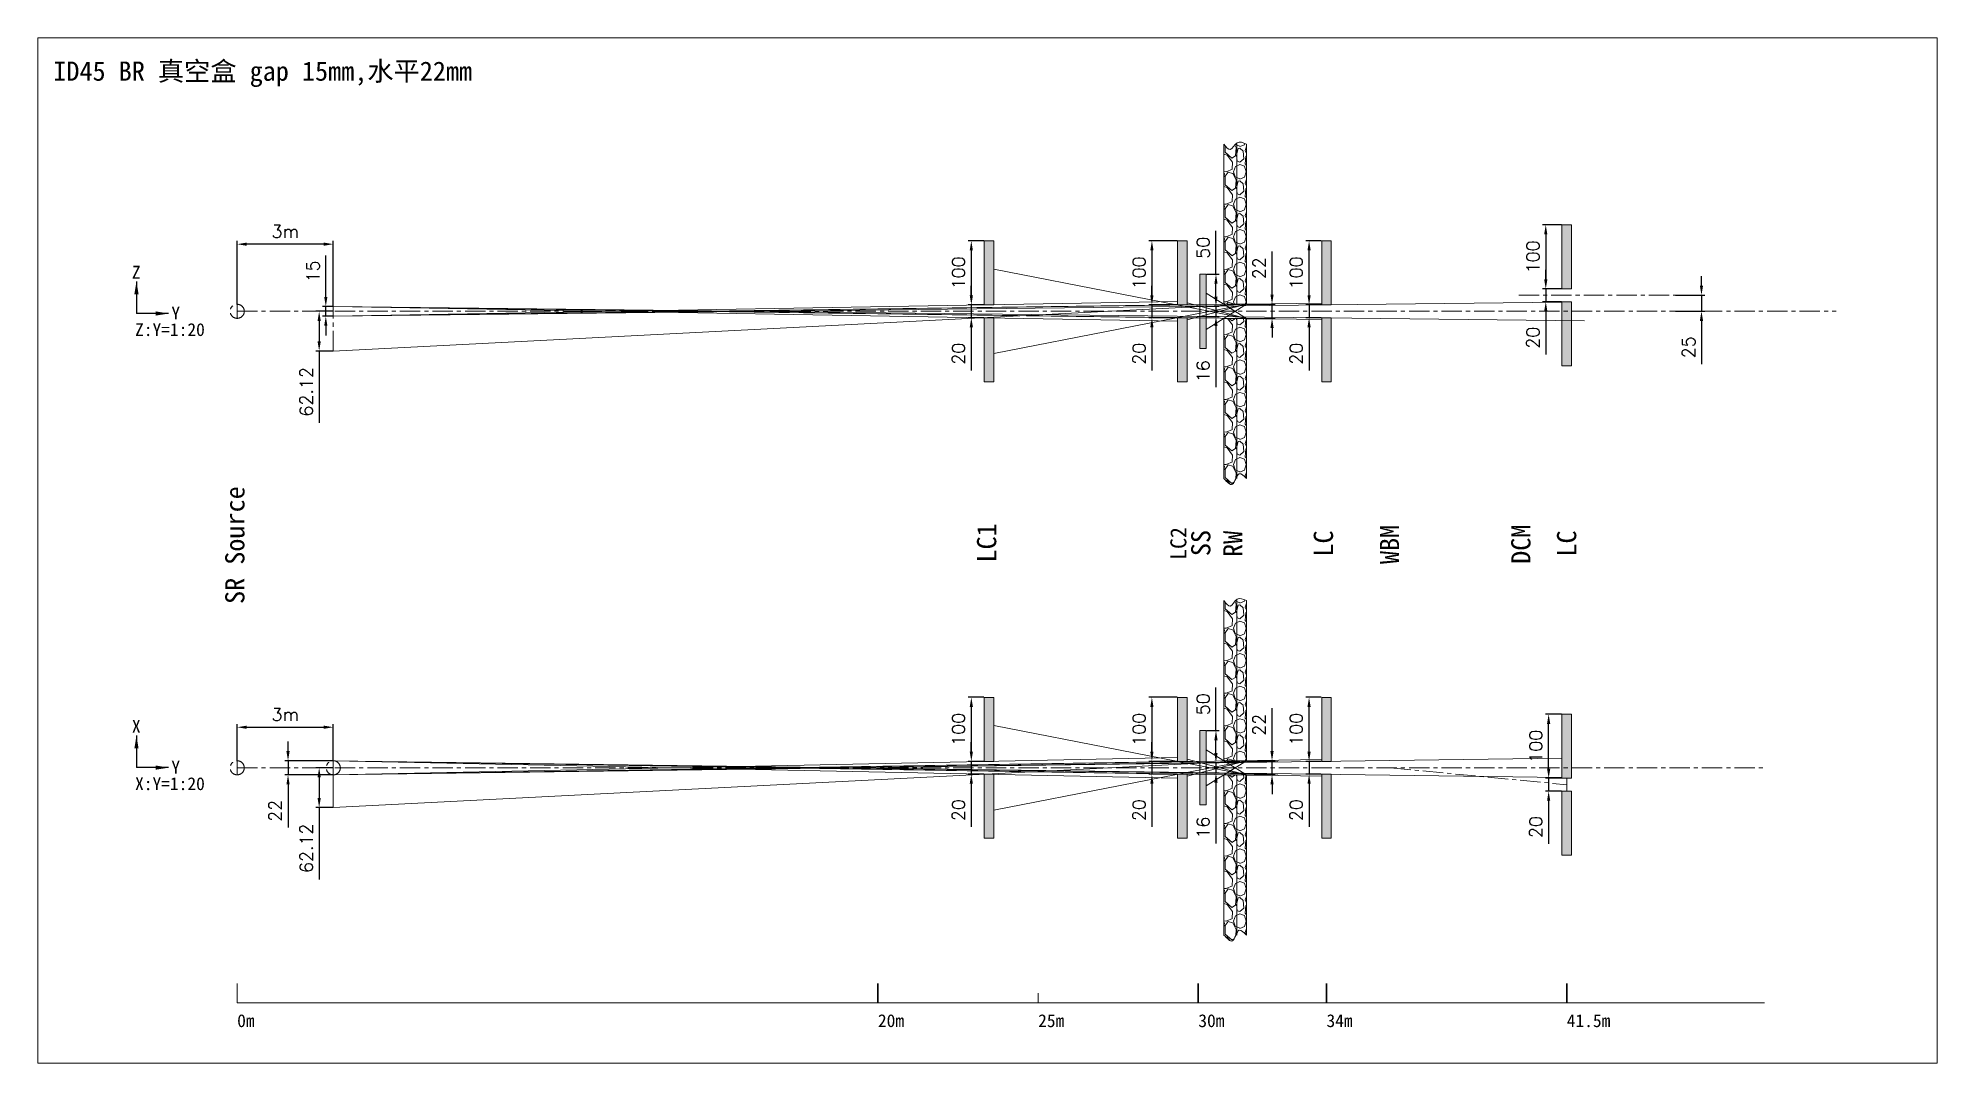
# Model space of a CAD drawing. Header units: inches. Extents: x 0 to 2964, y 1 to 1601.
import ezdxf

# ---------------------------------------------------------------- set-up
doc = ezdxf.new("R2010")
doc.units = ezdxf.units.IN
doc.header["$MEASUREMENT"] = 0
doc.linetypes.add('CENTER', pattern=[50.8, 31.75, -6.35, 6.35, -6.35])
for name, color, linetype, lineweight in [('001中心线', 1, 'CENTER', 20), ('1中心线', 7, 'CENTER', 20), ('2尺寸线', 7, 'Continuous', 20), ('6细实线', 7, 'Continuous', 20)]:
    doc.layers.add(name, color=color, linetype=linetype, lineweight=lineweight)
doc.styles.add('ROMANC', font='romanc.shx')
doc.styles.get("Standard").update_dxf_attribs({"font": ''})
doc.styles.get('Standard').set_extended_font_data('SimSun')
doc.dimstyles.new('ISO-25', dxfattribs={"dimtxt": 2.5, "dimasz": 2, "dimexe": 1.25, "dimexo": 0.625, "dimtad": 1, "dimtoh": 1, "dimdsep": 46, "dimtxsty": 'ROMANC', "dimcen": 2.5, "dimclrt": 7, "dimadec": 0, "dimazin": 0, "dimtfac": 1, "dimtmove": 0, "dimatfit": 3, "dimfxl": 1, "dimarcsym": 0})
doc.dimstyles.new('大字标注', dxfattribs={"dimtxt": 20, "dimasz": 15, "dimexe": 5, "dimexo": 0.625, "dimgap": 10, "dimtad": 1, "dimdsep": 46, "dimtxsty": 'ROMANC', "dimcen": 2.5, "dimclrt": 7, "dimadec": 0, "dimazin": 0, "dimtfac": 1, "dimtmove": 0, "dimatfit": 3, "dimfxl": 1, "dimarcsym": 0})

msp = doc.modelspace()

# ---------------------------------------------------------------- texts
at = {"layer": '1中心线', "insert": (292.731, 683.05), "char_height": 30, "attachment_point": 1, "rotation": 90}
msp.add_mtext_dynamic_manual_height_columns('\\pi34.224;SR Source', width=256.11562, gutter_width=12.5, heights=[0], dxfattribs=at)
at = {"layer": '2尺寸线', "char_height": 20, "attachment_point": 1}
for s, width, insert in [('Z', 51.22282, (147.066, 1245.148)), ('Y', 51.22282, (208.603, 1181.412)), ('Z:Y=1:20', 51.22282, (152.013, 1155.564)), ('X', 51.22282, (147.066, 536.238)), ('X:Y=1:20', 51.22282, (152.013, 446.654)), ('Y', 51.22282, (208.603, 472.502)), ('0m', 105.24161, (311.358, 76.706)), ('{\\fFangSong_GB2312|b1|i0|c134|p49;20m}', 105.24161, (1311.358, 76.706)), ('{\\fFangSong_GB2312|b1|i0|c134|p49;25m}', 105.24161, (1561.358, 76.706)), ('{\\fFangSong_GB2312|b1|i0|c134|p49;30m}', 105.24161, (1811.358, 76.706)), ('{\\fFangSong_GB2312|b1|i0|c134|p49;34m}', 105.24161, (2011.358, 76.706)), ('{\\fFangSong_GB2312|b1|i0|c134|p49;41.5m}', 105.24161, (2386.358, 76.706))]:
    msp.add_mtext_dynamic_manual_height_columns(s, width=width, gutter_width=12.5, heights=[0], dxfattribs=dict(at, insert=insert))
at = {"layer": '6细实线', "insert": (24.396, 1564.056), "char_height": 30, "attachment_point": 1}
msp.add_mtext_dynamic_manual_height_columns('ID45 BR {\\fSimSun|b0|i0|c134|p2;真空盒 gap 15mm,水平22mm}', width=812.56148, gutter_width=12.5, heights=[0], dxfattribs=at)
at = {"layer": '6细实线', "attachment_point": 1, "rotation": 90}
for s, insert, char_height in [('\\pi98.891;LC1', (1465.986, 683.05), 30), ('\\pi103.06;LC2', (1767.731, 683.05), 25), ('\\pi108.89;SS', (1800.231, 683.05), 30), ('\\pi107.56;RW', (1850.231, 683.05), 30), ('\\pi108.14;LC', (1991.522, 683.05), 30), ('\\pi96.474;WBM', (2094.729, 683.05), 30), ('\\pi96.808;DCM', (2299.766, 683.05), 30), ('\\pi108.14;LC', (2371.145, 683.05), 30)]:
    msp.add_mtext_dynamic_manual_height_columns(s, width=256.11562, gutter_width=12.5, heights=[0], dxfattribs=dict(at, insert=insert, char_height=char_height))

# ---------------------------------------------------------------- blocks, each defined once
blk = doc.blocks.new('*D50')
at = {"layer": '2尺寸线', "color": 0, "lineweight": -2, "transparency": 16777216}
for p, q in [((311.4, 473.1), (311.4, 529.8)), ((326.4, 524.8), (446.4, 524.8)), ((461.4, 473.1), (461.4, 529.8))]:
    blk.add_line(p, q, dxfattribs=at)
at = {"layer": '2尺寸线', "color": 0, "transparency": 16777216}
for points in [[(326.4, 527.3), (326.4, 522.3), (311.4, 524.8)], [(446.4, 527.3), (446.4, 522.3), (461.4, 524.8)]]:
    blk.add_solid(points, dxfattribs=at)
at = {"layer": 'Defpoints', "color": 0, "transparency": 16777216}
for p in [(461.4, 524.8), (311.4, 472.5), (461.4, 472.5)]:
    blk.add_point(p, dxfattribs=at)
at = {"layer": '2尺寸线', "color": 7, "transparency": 16777216, "insert": (386.4, 544.8), "char_height": 20, "attachment_point": 5, "style": 'ROMANC'}
blk.add_mtext('3m', dxfattribs=at)
blk = doc.blocks.new('*D51')
at = {"layer": '6细实线', "color": 0, "lineweight": -2, "transparency": 16777216}
for p, q in [((1476.5, 571.5), (1452.1, 571.5)), ((1457.1, 556.5), (1457.1, 486.5)), ((1476.5, 471.5), (1452.1, 471.5))]:
    blk.add_line(p, q, dxfattribs=at)
at = {"layer": '6细实线', "color": 0, "transparency": 16777216}
for points in [[(1454.6, 556.5), (1459.6, 556.5), (1457.1, 571.5)], [(1454.6, 486.5), (1459.6, 486.5), (1457.1, 471.5)]]:
    blk.add_solid(points, dxfattribs=at)
at = {"layer": 'Defpoints', "color": 0, "transparency": 16777216}
for p in [(1477.1, 571.5), (1457.1, 471.5), (1477.1, 471.5)]:
    blk.add_point(p, dxfattribs=at)
at = {"layer": '6细实线', "color": 7, "transparency": 16777216, "insert": (1437.1, 521.5), "char_height": 20, "attachment_point": 5, "rotation": 90, "style": 'ROMANC'}
blk.add_mtext('100', dxfattribs=at)
blk = doc.blocks.new('*D52')
at = {"layer": '6细实线', "color": 0, "lineweight": -2, "transparency": 16777216}
for p, q in [((1457.1, 486.5), (1457.1, 501.5)), ((1476.5, 471.5), (1452.1, 471.5)), ((1476.5, 451.5), (1452.1, 451.5)), ((1457.1, 471.5), (1457.1, 451.5)), ((1457.1, 436.5), (1457.1, 369.1))]:
    blk.add_line(p, q, dxfattribs=at)
at = {"layer": '6细实线', "color": 0, "transparency": 16777216}
for points in [[(1454.6, 486.5), (1459.6, 486.5), (1457.1, 471.5)], [(1454.6, 436.5), (1459.6, 436.5), (1457.1, 451.5)]]:
    blk.add_solid(points, dxfattribs=at)
at = {"layer": 'Defpoints', "color": 0, "transparency": 16777216}
for p in [(1457.1, 451.5), (1477.1, 471.5), (1477.1, 451.5)]:
    blk.add_point(p, dxfattribs=at)
at = {"layer": '6细实线', "color": 7, "transparency": 16777216, "insert": (1437.1, 395.3), "char_height": 20, "attachment_point": 5, "rotation": 90, "style": 'ROMANC'}
blk.add_mtext('20', dxfattribs=at)
blk = doc.blocks.new('*D53')
at = {"layer": '6细实线', "color": 0, "lineweight": -2, "transparency": 16777216}
for p, q in [((1778.2, 571.5), (1733.9, 571.5)), ((1738.9, 556.5), (1738.9, 486.5)), ((1778.2, 471.5), (1733.9, 471.5))]:
    blk.add_line(p, q, dxfattribs=at)
at = {"layer": '6细实线', "color": 0, "transparency": 16777216}
for points in [[(1736.4, 556.5), (1741.4, 556.5), (1738.9, 571.5)], [(1736.4, 486.5), (1741.4, 486.5), (1738.9, 471.5)]]:
    blk.add_solid(points, dxfattribs=at)
at = {"layer": 'Defpoints', "color": 0, "transparency": 16777216}
for p in [(1778.9, 571.5), (1738.9, 471.5), (1778.9, 471.5)]:
    blk.add_point(p, dxfattribs=at)
at = {"layer": '6细实线', "color": 7, "transparency": 16777216, "insert": (1718.9, 521.5), "char_height": 20, "attachment_point": 5, "rotation": 90, "style": 'ROMANC'}
blk.add_mtext('100', dxfattribs=at)
blk = doc.blocks.new('*D54')
at = {"layer": '6细实线', "color": 0, "lineweight": -2, "transparency": 16777216}
for p, q in [((1738.9, 486.5), (1738.9, 501.5)), ((1778.2, 471.5), (1733.9, 471.5)), ((1778.2, 451.5), (1733.9, 451.5)), ((1738.9, 471.5), (1738.9, 451.5)), ((1738.9, 436.5), (1738.9, 369.1))]:
    blk.add_line(p, q, dxfattribs=at)
at = {"layer": '6细实线', "color": 0, "transparency": 16777216}
for points in [[(1736.4, 486.5), (1741.4, 486.5), (1738.9, 471.5)], [(1736.4, 436.5), (1741.4, 436.5), (1738.9, 451.5)]]:
    blk.add_solid(points, dxfattribs=at)
at = {"layer": 'Defpoints', "color": 0, "transparency": 16777216}
for p in [(1738.9, 451.5), (1778.9, 471.5), (1778.9, 451.5)]:
    blk.add_point(p, dxfattribs=at)
at = {"layer": '6细实线', "color": 7, "transparency": 16777216, "insert": (1718.9, 395.3), "char_height": 20, "attachment_point": 5, "rotation": 90, "style": 'ROMANC'}
blk.add_mtext('20', dxfattribs=at)
blk = doc.blocks.new('*D55')
at = {"layer": '6细实线', "color": 0, "lineweight": -2, "transparency": 16777216}
for p, q in [((1838.9, 519.5), (1838.9, 586.8)), ((1824.5, 519.5), (1843.9, 519.5)), ((1838.9, 484.5), (1838.9, 504.5)), ((1824.5, 469.5), (1843.9, 469.5))]:
    blk.add_line(p, q, dxfattribs=at)
at = {"layer": '6细实线', "color": 0, "transparency": 16777216}
for points in [[(1836.4, 504.5), (1841.4, 504.5), (1838.9, 519.5)], [(1836.4, 484.5), (1841.4, 484.5), (1838.9, 469.5)]]:
    blk.add_solid(points, dxfattribs=at)
at = {"layer": 'Defpoints', "color": 0, "transparency": 16777216}
for p in [(1823.9, 519.5), (1838.9, 519.5), (1823.9, 469.5)]:
    blk.add_point(p, dxfattribs=at)
at = {"layer": '6细实线', "color": 7, "transparency": 16777216, "insert": (1818.9, 560.6), "char_height": 20, "attachment_point": 5, "rotation": 90, "style": 'ROMANC'}
blk.add_mtext('50', dxfattribs=at)
blk = doc.blocks.new('*D56')
at = {"layer": '6细实线', "color": 0, "lineweight": -2, "transparency": 16777216}
for p, q in [((1838.9, 484.5), (1838.9, 499.5)), ((1824.5, 469.5), (1843.9, 469.5)), ((1824.5, 453.5), (1843.9, 453.5)), ((1838.9, 469.5), (1838.9, 453.5)), ((1838.9, 438.5), (1838.9, 343.2))]:
    blk.add_line(p, q, dxfattribs=at)
at = {"layer": '6细实线', "color": 0, "transparency": 16777216}
for points in [[(1836.4, 484.5), (1841.4, 484.5), (1838.9, 469.5)], [(1836.4, 438.5), (1841.4, 438.5), (1838.9, 453.5)]]:
    blk.add_solid(points, dxfattribs=at)
at = {"layer": 'Defpoints', "color": 0, "transparency": 16777216}
for p in [(1823.9, 469.5), (1823.9, 453.5), (1838.9, 453.5)]:
    blk.add_point(p, dxfattribs=at)
at = {"layer": '6细实线', "color": 7, "transparency": 16777216, "insert": (1818.9, 368), "char_height": 20, "attachment_point": 5, "rotation": 90, "style": 'ROMANC'}
blk.add_mtext('16', dxfattribs=at)
blk = doc.blocks.new('*D57')
at = {"layer": '6细实线', "color": 0, "lineweight": -2, "transparency": 16777216}
for p, q in [((1926.4, 487.5), (1926.4, 554.8)), ((1887, 472.5), (1931.4, 472.5)), ((1887, 450.5), (1931.4, 450.5)), ((1926.4, 450.5), (1926.4, 472.5)), ((1926.4, 435.5), (1926.4, 420.5))]:
    blk.add_line(p, q, dxfattribs=at)
at = {"layer": '6细实线', "color": 0, "transparency": 16777216}
for points in [[(1923.9, 487.5), (1928.9, 487.5), (1926.4, 472.5)], [(1923.9, 435.5), (1928.9, 435.5), (1926.4, 450.5)]]:
    blk.add_solid(points, dxfattribs=at)
at = {"layer": 'Defpoints', "color": 0, "transparency": 16777216}
for p in [(1886.4, 472.5), (1886.4, 450.5), (1926.4, 472.5)]:
    blk.add_point(p, dxfattribs=at)
at = {"layer": '6细实线', "color": 7, "transparency": 16777216, "insert": (1906.4, 528.6), "char_height": 20, "attachment_point": 5, "rotation": 90, "style": 'ROMANC'}
blk.add_mtext('22', dxfattribs=at)
blk = doc.blocks.new('*D58')
at = {"layer": '2尺寸线', "color": 0, "lineweight": -2, "transparency": 16777216}
for p, q in [((390.7, 487.5), (390.7, 502.5)), ((460.7, 472.5), (385.7, 472.5)), ((460.7, 450.5), (385.7, 450.5)), ((390.7, 472.5), (390.7, 450.5)), ((390.7, 435.5), (390.7, 368.1))]:
    blk.add_line(p, q, dxfattribs=at)
at = {"layer": '2尺寸线', "color": 0, "transparency": 16777216}
for points in [[(388.2, 487.5), (393.2, 487.5), (390.7, 472.5)], [(388.2, 435.5), (393.2, 435.5), (390.7, 450.5)]]:
    blk.add_solid(points, dxfattribs=at)
at = {"layer": 'Defpoints', "color": 0, "transparency": 16777216}
for p in [(390.7, 450.5), (461.4, 472.5), (461.4, 450.5)]:
    blk.add_point(p, dxfattribs=at)
at = {"layer": '2尺寸线', "color": 7, "transparency": 16777216, "insert": (370.7, 394.3), "char_height": 20, "attachment_point": 5, "rotation": 90, "style": 'ROMANC'}
blk.add_mtext('22', dxfattribs=at)
blk = doc.blocks.new('*D59')
at = {"layer": '2尺寸线', "color": 0, "lineweight": -2, "transparency": 16777216}
for p, q in [((460.7, 461.5), (434.3, 461.5)), ((439.3, 446.5), (439.3, 414.3)), ((460.7, 399.3), (434.3, 399.3)), ((439.3, 399.3), (439.3, 287.2))]:
    blk.add_line(p, q, dxfattribs=at)
at = {"layer": '2尺寸线', "color": 0, "transparency": 16777216}
for points in [[(436.8, 446.5), (441.8, 446.5), (439.3, 461.5)], [(436.8, 414.3), (441.8, 414.3), (439.3, 399.3)]]:
    blk.add_solid(points, dxfattribs=at)
at = {"layer": 'Defpoints', "color": 0, "transparency": 16777216}
for p in [(461.4, 461.5), (439.3, 399.3), (461.4, 399.3)]:
    blk.add_point(p, dxfattribs=at)
at = {"layer": '2尺寸线', "color": 7, "transparency": 16777216, "insert": (419.3, 335.8), "char_height": 20, "attachment_point": 5, "rotation": 90, "style": 'ROMANC'}
blk.add_mtext('62.12', dxfattribs=at)
blk = doc.blocks.new('*D31')
at = {"layer": '6细实线', "color": 0, "lineweight": -2, "transparency": 16777216}
for p, q in [((1476.5, 1284.1), (1452.1, 1284.1)), ((1457.1, 1269.1), (1457.1, 1199.1)), ((1476.5, 1184.1), (1452.1, 1184.1))]:
    blk.add_line(p, q, dxfattribs=at)
at = {"layer": '6细实线', "color": 0, "transparency": 16777216}
for points in [[(1454.6, 1269.1), (1459.6, 1269.1), (1457.1, 1284.1)], [(1454.6, 1199.1), (1459.6, 1199.1), (1457.1, 1184.1)]]:
    blk.add_solid(points, dxfattribs=at)
at = {"layer": 'Defpoints', "color": 0, "transparency": 16777216}
for p in [(1477.1, 1284.1), (1457.1, 1184.1), (1477.1, 1184.1)]:
    blk.add_point(p, dxfattribs=at)
at = {"layer": '6细实线', "color": 7, "transparency": 16777216, "insert": (1437.1, 1234.1), "char_height": 20, "attachment_point": 5, "rotation": 90, "style": 'ROMANC'}
blk.add_mtext('100', dxfattribs=at)
blk = doc.blocks.new('*D32')
at = {"layer": '6细实线', "color": 0, "lineweight": -2, "transparency": 16777216}
for p, q in [((1457.1, 1199.1), (1457.1, 1214.1)), ((1476.5, 1184.1), (1452.1, 1184.1)), ((1476.5, 1164.1), (1452.1, 1164.1)), ((1457.1, 1184.1), (1457.1, 1164.1)), ((1457.1, 1149.1), (1457.1, 1081.7))]:
    blk.add_line(p, q, dxfattribs=at)
at = {"layer": '6细实线', "color": 0, "transparency": 16777216}
for points in [[(1454.6, 1199.1), (1459.6, 1199.1), (1457.1, 1184.1)], [(1454.6, 1149.1), (1459.6, 1149.1), (1457.1, 1164.1)]]:
    blk.add_solid(points, dxfattribs=at)
at = {"layer": 'Defpoints', "color": 0, "transparency": 16777216}
for p in [(1457.1, 1164.1), (1477.1, 1184.1), (1477.1, 1164.1)]:
    blk.add_point(p, dxfattribs=at)
at = {"layer": '6细实线', "color": 7, "transparency": 16777216, "insert": (1437.1, 1107.9), "char_height": 20, "attachment_point": 5, "rotation": 90, "style": 'ROMANC'}
blk.add_mtext('20', dxfattribs=at)
blk = doc.blocks.new('*D33')
at = {"layer": '6细实线', "color": 0, "lineweight": -2, "transparency": 16777216}
for p, q in [((1778.2, 1284.1), (1733.9, 1284.1)), ((1738.9, 1269.1), (1738.9, 1199.1)), ((1778.2, 1184.1), (1733.9, 1184.1))]:
    blk.add_line(p, q, dxfattribs=at)
at = {"layer": '6细实线', "color": 0, "transparency": 16777216}
for points in [[(1736.4, 1269.1), (1741.4, 1269.1), (1738.9, 1284.1)], [(1736.4, 1199.1), (1741.4, 1199.1), (1738.9, 1184.1)]]:
    blk.add_solid(points, dxfattribs=at)
at = {"layer": 'Defpoints', "color": 0, "transparency": 16777216}
for p in [(1778.9, 1284.1), (1738.9, 1184.1), (1778.9, 1184.1)]:
    blk.add_point(p, dxfattribs=at)
at = {"layer": '6细实线', "color": 7, "transparency": 16777216, "insert": (1718.9, 1234.1), "char_height": 20, "attachment_point": 5, "rotation": 90, "style": 'ROMANC'}
blk.add_mtext('100', dxfattribs=at)
blk = doc.blocks.new('*D34')
at = {"layer": '6细实线', "color": 0, "lineweight": -2, "transparency": 16777216}
for p, q in [((1738.9, 1199.1), (1738.9, 1214.1)), ((1778.2, 1184.1), (1733.9, 1184.1)), ((1778.2, 1164.1), (1733.9, 1164.1)), ((1738.9, 1184.1), (1738.9, 1164.1)), ((1738.9, 1149.1), (1738.9, 1081.7))]:
    blk.add_line(p, q, dxfattribs=at)
at = {"layer": '6细实线', "color": 0, "transparency": 16777216}
for points in [[(1736.4, 1199.1), (1741.4, 1199.1), (1738.9, 1184.1)], [(1736.4, 1149.1), (1741.4, 1149.1), (1738.9, 1164.1)]]:
    blk.add_solid(points, dxfattribs=at)
at = {"layer": 'Defpoints', "color": 0, "transparency": 16777216}
for p in [(1738.9, 1164.1), (1778.9, 1184.1), (1778.9, 1164.1)]:
    blk.add_point(p, dxfattribs=at)
at = {"layer": '6细实线', "color": 7, "transparency": 16777216, "insert": (1718.9, 1107.9), "char_height": 20, "attachment_point": 5, "rotation": 90, "style": 'ROMANC'}
blk.add_mtext('20', dxfattribs=at)
blk = doc.blocks.new('*D35')
at = {"layer": '6细实线', "color": 0, "lineweight": -2, "transparency": 16777216}
for p, q in [((1838.9, 1232.1), (1838.9, 1299.5)), ((1824.5, 1232.1), (1843.9, 1232.1)), ((1838.9, 1197.1), (1838.9, 1217.1)), ((1824.5, 1182.1), (1843.9, 1182.1))]:
    blk.add_line(p, q, dxfattribs=at)
at = {"layer": '6细实线', "color": 0, "transparency": 16777216}
for points in [[(1836.4, 1217.1), (1841.4, 1217.1), (1838.9, 1232.1)], [(1836.4, 1197.1), (1841.4, 1197.1), (1838.9, 1182.1)]]:
    blk.add_solid(points, dxfattribs=at)
at = {"layer": 'Defpoints', "color": 0, "transparency": 16777216}
for p in [(1823.9, 1232.1), (1838.9, 1232.1), (1823.9, 1182.1)]:
    blk.add_point(p, dxfattribs=at)
at = {"layer": '6细实线', "color": 7, "transparency": 16777216, "insert": (1818.9, 1273.3), "char_height": 20, "attachment_point": 5, "rotation": 90, "style": 'ROMANC'}
blk.add_mtext('50', dxfattribs=at)
blk = doc.blocks.new('*D36')
at = {"layer": '6细实线', "color": 0, "lineweight": -2, "transparency": 16777216}
for p, q in [((1838.9, 1197.1), (1838.9, 1212.1)), ((1824.5, 1182.1), (1843.9, 1182.1)), ((1824.5, 1166.1), (1843.9, 1166.1)), ((1838.9, 1182.1), (1838.9, 1166.1)), ((1838.9, 1151.1), (1838.9, 1055.9))]:
    blk.add_line(p, q, dxfattribs=at)
at = {"layer": '6细实线', "color": 0, "transparency": 16777216}
for points in [[(1836.4, 1197.1), (1841.4, 1197.1), (1838.9, 1182.1)], [(1836.4, 1151.1), (1841.4, 1151.1), (1838.9, 1166.1)]]:
    blk.add_solid(points, dxfattribs=at)
at = {"layer": 'Defpoints', "color": 0, "transparency": 16777216}
for p in [(1823.9, 1182.1), (1823.9, 1166.1), (1838.9, 1166.1)]:
    blk.add_point(p, dxfattribs=at)
at = {"layer": '6细实线', "color": 7, "transparency": 16777216, "insert": (1818.9, 1080.6), "char_height": 20, "attachment_point": 5, "rotation": 90, "style": 'ROMANC'}
blk.add_mtext('16', dxfattribs=at)
blk = doc.blocks.new('*D37')
at = {"layer": '6细实线', "color": 0, "lineweight": -2, "transparency": 16777216}
for p, q in [((1926.4, 1200.1), (1926.4, 1267.5)), ((1887, 1185.1), (1931.4, 1185.1)), ((1887, 1163.1), (1931.4, 1163.1)), ((1926.4, 1163.1), (1926.4, 1185.1)), ((1926.4, 1148.1), (1926.4, 1133.1))]:
    blk.add_line(p, q, dxfattribs=at)
at = {"layer": '6细实线', "color": 0, "transparency": 16777216}
for points in [[(1923.9, 1200.1), (1928.9, 1200.1), (1926.4, 1185.1)], [(1923.9, 1148.1), (1928.9, 1148.1), (1926.4, 1163.1)]]:
    blk.add_solid(points, dxfattribs=at)
at = {"layer": 'Defpoints', "color": 0, "transparency": 16777216}
for p in [(1886.4, 1185.1), (1886.4, 1163.1), (1926.4, 1185.1)]:
    blk.add_point(p, dxfattribs=at)
at = {"layer": '6细实线', "color": 7, "transparency": 16777216, "insert": (1906.4, 1241.3), "char_height": 20, "attachment_point": 5, "rotation": 90, "style": 'ROMANC'}
blk.add_mtext('22', dxfattribs=at)
blk = doc.blocks.new('*D38')
at = {"layer": '2尺寸线', "color": 0, "lineweight": -2, "transparency": 16777216}
for p, q in [((460.7, 1174.1), (434.3, 1174.1)), ((439.3, 1159.1), (439.3, 1127)), ((460.7, 1112), (434.3, 1112)), ((439.3, 1112), (439.3, 999.8))]:
    blk.add_line(p, q, dxfattribs=at)
at = {"layer": '2尺寸线', "color": 0, "transparency": 16777216}
for points in [[(436.8, 1159.1), (441.8, 1159.1), (439.3, 1174.1)], [(436.8, 1127), (441.8, 1127), (439.3, 1112)]]:
    blk.add_solid(points, dxfattribs=at)
at = {"layer": 'Defpoints', "color": 0, "transparency": 16777216}
for p in [(461.4, 1174.1), (439.3, 1112), (461.4, 1112)]:
    blk.add_point(p, dxfattribs=at)
at = {"layer": '2尺寸线', "color": 7, "transparency": 16777216, "insert": (419.3, 1048.4), "char_height": 20, "attachment_point": 5, "rotation": 90, "style": 'ROMANC'}
blk.add_mtext('62.12', dxfattribs=at)
blk = doc.blocks.new('*D41')
at = {"layer": '6细实线', "color": 0, "lineweight": -2, "transparency": 16777216}
for p, q in [((2596.6, 1214.1), (2596.6, 1229.1)), ((2556.1, 1199.1), (2601.6, 1199.1)), ((2596.6, 1199.1), (2596.6, 1174.1)), ((2556.1, 1174.1), (2601.6, 1174.1)), ((2596.6, 1159.1), (2596.6, 1091.7))]:
    blk.add_line(p, q, dxfattribs=at)
at = {"layer": '6细实线', "color": 0, "transparency": 16777216}
for points in [[(2594.1, 1214.1), (2599.1, 1214.1), (2596.6, 1199.1)], [(2594.1, 1159.1), (2599.1, 1159.1), (2596.6, 1174.1)]]:
    blk.add_solid(points, dxfattribs=at)
at = {"layer": 'Defpoints', "color": 0, "transparency": 16777216}
for p in [(2555.5, 1199.1), (2555.5, 1174.1), (2596.6, 1174.1)]:
    blk.add_point(p, dxfattribs=at)
at = {"layer": '6细实线', "color": 7, "transparency": 16777216, "insert": (2576.6, 1117.9), "char_height": 20, "attachment_point": 5, "rotation": 90, "style": 'ROMANC'}
blk.add_mtext('25', dxfattribs=at)
blk = doc.blocks.new('*D42')
at = {"layer": '6细实线', "color": 0, "lineweight": -2, "transparency": 16777216}
for p, q in [((2003.2, 1284.1), (1979.2, 1284.1)), ((1984.2, 1199.1), (1984.2, 1269.1)), ((2003.2, 1184.1), (1979.2, 1184.1))]:
    blk.add_line(p, q, dxfattribs=at)
at = {"layer": '6细实线', "color": 0, "transparency": 16777216}
for points in [[(1981.7, 1269.1), (1986.7, 1269.1), (1984.2, 1284.1)], [(1981.7, 1199.1), (1986.7, 1199.1), (1984.2, 1184.1)]]:
    blk.add_solid(points, dxfattribs=at)
at = {"layer": 'Defpoints', "color": 0, "transparency": 16777216}
for p in [(1984.2, 1284.1), (2003.9, 1284.1), (2003.9, 1184.1)]:
    blk.add_point(p, dxfattribs=at)
at = {"layer": '6细实线', "color": 7, "transparency": 16777216, "insert": (1964.2, 1234.1), "char_height": 20, "attachment_point": 5, "rotation": 90, "style": 'ROMANC'}
blk.add_mtext('100', dxfattribs=at)
blk = doc.blocks.new('*D39')
at = {"layer": '6细实线', "color": 0, "lineweight": -2, "transparency": 16777216}
for p, q in [((1984.2, 1199.1), (1984.2, 1214.1)), ((2003.2, 1184.1), (1979.2, 1184.1)), ((2003.2, 1164.1), (1979.2, 1164.1)), ((1984.2, 1184.1), (1984.2, 1164.1)), ((1984.2, 1149.1), (1984.2, 1081.7))]:
    blk.add_line(p, q, dxfattribs=at)
at = {"layer": '6细实线', "color": 0, "transparency": 16777216}
for points in [[(1981.7, 1199.1), (1986.7, 1199.1), (1984.2, 1184.1)], [(1981.7, 1149.1), (1986.7, 1149.1), (1984.2, 1164.1)]]:
    blk.add_solid(points, dxfattribs=at)
at = {"layer": 'Defpoints', "color": 0, "transparency": 16777216}
for p in [(1984.2, 1164.1), (2003.9, 1184.1), (2003.9, 1164.1)]:
    blk.add_point(p, dxfattribs=at)
at = {"layer": '6细实线', "color": 7, "transparency": 16777216, "insert": (1964.2, 1107.9), "char_height": 20, "attachment_point": 5, "rotation": 90, "style": 'ROMANC'}
blk.add_mtext('20', dxfattribs=at)
blk = doc.blocks.new('*D43')
at = {"layer": '6细实线', "color": 0, "lineweight": -2, "transparency": 16777216}
for p, q in [((2378.2, 1309.1), (2348.6, 1309.1)), ((2353.6, 1294.1), (2353.6, 1224.1)), ((2378.2, 1209.1), (2348.6, 1209.1))]:
    blk.add_line(p, q, dxfattribs=at)
at = {"layer": '6细实线', "color": 0, "transparency": 16777216}
for points in [[(2351.1, 1294.1), (2356.1, 1294.1), (2353.6, 1309.1)], [(2351.1, 1224.1), (2356.1, 1224.1), (2353.6, 1209.1)]]:
    blk.add_solid(points, dxfattribs=at)
at = {"layer": 'Defpoints', "color": 0, "transparency": 16777216}
for p in [(2378.9, 1309.1), (2353.6, 1209.1), (2378.9, 1209.1)]:
    blk.add_point(p, dxfattribs=at)
at = {"layer": '6细实线', "color": 7, "transparency": 16777216, "insert": (2333.6, 1259.1), "char_height": 20, "attachment_point": 5, "rotation": 90, "style": 'ROMANC'}
blk.add_mtext('100', dxfattribs=at)
blk = doc.blocks.new('*D44')
at = {"layer": '6细实线', "color": 0, "lineweight": -2, "transparency": 16777216}
for p, q in [((2353.6, 1224.1), (2353.6, 1239.1)), ((2378.2, 1209.1), (2348.6, 1209.1)), ((2378.2, 1189.1), (2348.6, 1189.1)), ((2353.6, 1209.1), (2353.6, 1189.1)), ((2353.6, 1174.1), (2353.6, 1106.7))]:
    blk.add_line(p, q, dxfattribs=at)
at = {"layer": '6细实线', "color": 0, "transparency": 16777216}
for points in [[(2351.1, 1224.1), (2356.1, 1224.1), (2353.6, 1209.1)], [(2351.1, 1174.1), (2356.1, 1174.1), (2353.6, 1189.1)]]:
    blk.add_solid(points, dxfattribs=at)
at = {"layer": 'Defpoints', "color": 0, "transparency": 16777216}
for p in [(2353.6, 1189.1), (2378.9, 1209.1), (2378.9, 1189.1)]:
    blk.add_point(p, dxfattribs=at)
at = {"layer": '6细实线', "color": 7, "transparency": 16777216, "insert": (2333.6, 1132.9), "char_height": 20, "attachment_point": 5, "rotation": 90, "style": 'ROMANC'}
blk.add_mtext('20', dxfattribs=at)
blk = doc.blocks.new('*D45')
at = {"layer": '6细实线', "color": 0, "lineweight": -2, "transparency": 16777216}
for p, q in [((2378.2, 545.1), (2353.1, 545.1)), ((2358.1, 460.1), (2358.1, 530.1)), ((2378.2, 445.1), (2353.1, 445.1))]:
    blk.add_line(p, q, dxfattribs=at)
at = {"layer": '6细实线', "color": 0, "transparency": 16777216}
for points in [[(2355.6, 530.1), (2360.6, 530.1), (2358.1, 545.1)], [(2355.6, 460.1), (2360.6, 460.1), (2358.1, 445.1)]]:
    blk.add_solid(points, dxfattribs=at)
at = {"layer": 'Defpoints', "color": 0, "transparency": 16777216}
for p in [(2358.1, 545.1), (2378.9, 545.1), (2378.9, 445.1)]:
    blk.add_point(p, dxfattribs=at)
at = {"layer": '6细实线', "color": 7, "transparency": 16777216, "insert": (2338.1, 495.1), "char_height": 20, "attachment_point": 5, "rotation": 90, "style": 'ROMANC'}
blk.add_mtext('100', dxfattribs=at)
blk = doc.blocks.new('*D46')
at = {"layer": '6细实线', "color": 0, "lineweight": -2, "transparency": 16777216}
for p, q in [((2358.1, 460.1), (2358.1, 475.1)), ((2378.2, 445.1), (2353.1, 445.1)), ((2358.1, 445.1), (2358.1, 425.1)), ((2378.2, 425.1), (2353.1, 425.1)), ((2358.1, 410.1), (2358.1, 342.7))]:
    blk.add_line(p, q, dxfattribs=at)
at = {"layer": '6细实线', "color": 0, "transparency": 16777216}
for points in [[(2355.6, 460.1), (2360.6, 460.1), (2358.1, 445.1)], [(2355.6, 410.1), (2360.6, 410.1), (2358.1, 425.1)]]:
    blk.add_solid(points, dxfattribs=at)
at = {"layer": 'Defpoints', "color": 0, "transparency": 16777216}
for p in [(2378.9, 445.1), (2358.1, 425.1), (2378.9, 425.1)]:
    blk.add_point(p, dxfattribs=at)
at = {"layer": '6细实线', "color": 7, "transparency": 16777216, "insert": (2338.1, 368.9), "char_height": 20, "attachment_point": 5, "rotation": 90, "style": 'ROMANC'}
blk.add_mtext('20', dxfattribs=at)
blk = doc.blocks.new('*D47')
at = {"layer": '6细实线', "color": 0, "lineweight": -2, "transparency": 16777216}
for p, q in [((2003.2, 571.5), (1979.2, 571.5)), ((1984.2, 486.5), (1984.2, 556.5)), ((2003.2, 471.5), (1979.2, 471.5))]:
    blk.add_line(p, q, dxfattribs=at)
at = {"layer": '6细实线', "color": 0, "transparency": 16777216}
for points in [[(1981.7, 556.5), (1986.7, 556.5), (1984.2, 571.5)], [(1981.7, 486.5), (1986.7, 486.5), (1984.2, 471.5)]]:
    blk.add_solid(points, dxfattribs=at)
at = {"layer": 'Defpoints', "color": 0, "transparency": 16777216}
for p in [(1984.2, 571.5), (2003.9, 571.5), (2003.9, 471.5)]:
    blk.add_point(p, dxfattribs=at)
at = {"layer": '6细实线', "color": 7, "transparency": 16777216, "insert": (1964.2, 521.5), "char_height": 20, "attachment_point": 5, "rotation": 90, "style": 'ROMANC'}
blk.add_mtext('100', dxfattribs=at)
blk = doc.blocks.new('*D40')
at = {"layer": '6细实线', "color": 0, "lineweight": -2, "transparency": 16777216}
for p, q in [((1984.2, 486.5), (1984.2, 501.5)), ((2003.2, 471.5), (1979.2, 471.5)), ((2003.2, 451.5), (1979.2, 451.5)), ((1984.2, 471.5), (1984.2, 451.5)), ((1984.2, 436.5), (1984.2, 369.1))]:
    blk.add_line(p, q, dxfattribs=at)
at = {"layer": '6细实线', "color": 0, "transparency": 16777216}
for points in [[(1981.7, 486.5), (1986.7, 486.5), (1984.2, 471.5)], [(1981.7, 436.5), (1986.7, 436.5), (1984.2, 451.5)]]:
    blk.add_solid(points, dxfattribs=at)
at = {"layer": 'Defpoints', "color": 0, "transparency": 16777216}
for p in [(1984.2, 451.5), (2003.9, 471.5), (2003.9, 451.5)]:
    blk.add_point(p, dxfattribs=at)
at = {"layer": '6细实线', "color": 7, "transparency": 16777216, "insert": (1964.2, 395.3), "char_height": 20, "attachment_point": 5, "rotation": 90, "style": 'ROMANC'}
blk.add_mtext('20', dxfattribs=at)
blk = doc.blocks.new('*D48')
at = {"layer": '6细实线', "color": 0, "lineweight": -2, "transparency": 16777216}
for p, q in [((449.7, 1196.6), (449.7, 1261.1)), ((460.7, 1181.6), (444.7, 1181.6)), ((460.7, 1166.6), (444.7, 1166.6)), ((449.7, 1166.6), (449.7, 1181.6)), ((449.7, 1151.6), (449.7, 1136.6))]:
    blk.add_line(p, q, dxfattribs=at)
at = {"layer": '6细实线', "color": 0, "transparency": 16777216}
for points in [[(447.2, 1196.6), (452.2, 1196.6), (449.7, 1181.6)], [(447.2, 1151.6), (452.2, 1151.6), (449.7, 1166.6)]]:
    blk.add_solid(points, dxfattribs=at)
at = {"layer": 'Defpoints', "color": 0, "transparency": 16777216}
for p in [(449.7, 1181.6), (461.4, 1181.6), (461.4, 1166.6)]:
    blk.add_point(p, dxfattribs=at)
at = {"layer": '6细实线', "color": 7, "transparency": 16777216, "insert": (429.7, 1236.4), "char_height": 20, "attachment_point": 5, "rotation": 90, "style": 'ROMANC'}
blk.add_mtext('15', dxfattribs=at)
blk = doc.blocks.new('*D49')
at = {"layer": '6细实线', "color": 0, "lineweight": -2, "transparency": 16777216}
for p, q in [((311.4, 1185.7), (311.4, 1283.9)), ((446.4, 1278.9), (326.4, 1278.9)), ((461.4, 1182.2), (461.4, 1283.9))]:
    blk.add_line(p, q, dxfattribs=at)
at = {"layer": '6细实线', "color": 0, "transparency": 16777216}
for points in [[(326.4, 1281.4), (326.4, 1276.4), (311.4, 1278.9)], [(446.4, 1281.4), (446.4, 1276.4), (461.4, 1278.9)]]:
    blk.add_solid(points, dxfattribs=at)
at = {"layer": 'Defpoints', "color": 0, "transparency": 16777216}
for p in [(311.4, 1278.9), (311.4, 1185.1), (461.4, 1181.6)]:
    blk.add_point(p, dxfattribs=at)
at = {"layer": '6细实线', "color": 7, "transparency": 16777216, "insert": (386.4, 1298.9), "char_height": 20, "attachment_point": 5, "style": 'ROMANC'}
blk.add_mtext('3m', dxfattribs=at)

# ---------------------------------------------------------------- dimensions: what is measured, and where the dimension line sits
at = {"layer": '2尺寸线'}
for base, p1, p2, picture, middle in [((439.343, 1111.982), (461.358, 1174.105), (461.358, 1111.982), '*D38', (419.343, 1048.411)), ((439.343, 399.334), (461.358, 461.457), (461.358, 399.334), '*D59', (419.343, 335.763))]:
    dim = msp.add_linear_dim(base=base, p1=p1, p2=p2, angle=90, dimstyle='大字标注', dxfattribs=at)
    dim.commit()
    dim.dimension.update_dxf_attribs({"geometry": picture, "text_midpoint": middle})
dim = msp.add_aligned_dim(p1=(311.358, 472.457), p2=(461.358, 472.457), distance=52.303, text='3m', dimstyle='大字标注', dxfattribs=at)
dim.commit()
dim.dimension.update_dxf_attribs({"geometry": '*D50', "text_midpoint": (386.358, 544.759)})
dim = msp.add_linear_dim(base=(390.743, 450.457), p1=(461.358, 472.457), p2=(461.358, 450.457), angle=90, dimstyle='大字标注', dxfattribs=at)
dim.commit()
dim.dimension.update_dxf_attribs({"geometry": '*D58', "text_midpoint": (390.743, 394.266), "dimtype": 160})
at = {"layer": '6细实线'}
dim = msp.add_linear_dim(base=(311.358, 1278.925), p1=(461.358, 1181.605), p2=(311.358, 1185.105), text='3m', dimstyle='大字标注', dxfattribs=at)
dim.commit()
dim.dimension.update_dxf_attribs({"geometry": '*D49', "text_midpoint": (386.358, 1298.925)})
for base, p1, p2, picture, middle in [((2353.607, 1209.105), (2378.858, 1309.105), (2378.858, 1209.105), '*D43', (2333.607, 1259.105)), ((1984.236, 1284.105), (2003.858, 1184.105), (2003.858, 1284.105), '*D42', (1964.236, 1234.105)), ((449.735, 1181.605), (461.358, 1166.605), (461.358, 1181.605), '*D48', (429.735, 1236.367)), ((2353.607, 1189.105), (2378.858, 1209.105), (2378.858, 1189.105), '*D44', (2333.607, 1132.914)), ((2596.629, 1174.105), (2555.512, 1199.105), (2555.512, 1174.105), '*D41', (2576.629, 1117.914)), ((1457.113, 1164.105), (1477.113, 1184.105), (1477.113, 1164.105), '*D32', (1437.113, 1107.914)), ((1738.858, 1164.105), (1778.858, 1184.105), (1778.858, 1164.105), '*D34', (1718.858, 1107.914)), ((1984.236, 1164.105), (2003.858, 1184.105), (2003.858, 1164.105), '*D39', (1964.236, 1107.914)), ((1984.236, 571.457), (2003.858, 471.457), (2003.858, 571.457), '*D47', (1964.236, 521.457)), ((2358.084, 545.057), (2378.858, 445.057), (2378.858, 545.057), '*D45', (2338.084, 495.057)), ((1457.113, 451.457), (1477.113, 471.457), (1477.113, 451.457), '*D52', (1437.113, 395.266)), ((1738.858, 451.457), (1778.858, 471.457), (1778.858, 451.457), '*D54', (1718.858, 395.266)), ((1984.236, 451.457), (2003.858, 471.457), (2003.858, 451.457), '*D40', (1964.236, 395.266)), ((2358.084, 425.057), (2378.858, 445.057), (2378.858, 425.057), '*D46', (2338.084, 368.866))]:
    dim = msp.add_linear_dim(base=base, p1=p1, p2=p2, angle=90, dimstyle='大字标注', dxfattribs=at)
    dim.commit()
    dim.dimension.update_dxf_attribs({"geometry": picture, "text_midpoint": middle})
for base, p1, p2, angle, picture, middle, dimtype in [((1457.113, 1184.105), (1477.113, 1284.105), (1477.113, 1184.105), 270, '*D31', (1457.113, 1234.105), 161), ((1738.858, 1184.105), (1778.858, 1284.105), (1778.858, 1184.105), 90, '*D33', (1738.858, 1234.105), 160), ((1926.358, 1185.105), (1886.358, 1163.105), (1886.358, 1185.105), 90, '*D37', (1926.358, 1241.295), 160), ((1838.858, 1166.105), (1823.858, 1182.105), (1823.858, 1166.105), 270, '*D36', (1838.858, 1080.624), 161), ((1457.113, 471.457), (1477.113, 571.457), (1477.113, 471.457), 270, '*D51', (1457.113, 521.457), 161), ((1738.858, 471.457), (1778.858, 571.457), (1778.858, 471.457), 90, '*D53', (1738.858, 521.457), 160), ((1926.358, 472.457), (1886.358, 450.457), (1886.358, 472.457), 90, '*D57', (1926.358, 528.647), 160), ((1838.858, 453.457), (1823.858, 469.457), (1823.858, 453.457), 270, '*D56', (1838.858, 367.976), 161)]:
    dim = msp.add_linear_dim(base=base, p1=p1, p2=p2, angle=angle, dimstyle='大字标注', dxfattribs=at)
    dim.commit()
    dim.dimension.update_dxf_attribs({"geometry": picture, "text_midpoint": middle, "dimtype": dimtype})
for p1, p2, picture, middle in [((1823.858, 1182.105), (1823.858, 1232.105), '*D35', (1818.858, 1273.295)), ((1823.858, 469.457), (1823.858, 519.457), '*D55', (1818.858, 560.647))]:
    dim = msp.add_aligned_dim(p1=p1, p2=p2, distance=-15, dimstyle='大字标注', dxfattribs=at)
    dim.commit()
    dim.dimension.update_dxf_attribs({"geometry": picture, "text_midpoint": middle})

# ---------------------------------------------------------------- hatches: boundary and pattern name
at = {"layer": '6细实线'}
h = msp.add_hatch(dxfattribs=at)
h.set_pattern_fill('GRAVEL', color=6, scale=2, angle=90)
h.set_pattern_definition([(318.0128, (2993.3937, 920.276), (457.2, -406.4), [6.8344, -676.6097]), (274.96974, (2998.4737, 915.7038), (-50.800003, 609.5999998), [11.7281, -1161.081]), (222.51045, (2999.4897, 904.0198), (558.8, 508), [8.2696, -818.6945]), (357.27369, (3012.1897, 884.2078), (-1016, 50.8), [10.6801, -1057.3287]), (22.83365, (3022.8577, 883.6998), (-609.6, -254), [10.4727, -1036.7962]), (87.27369, (3032.5097, 887.7638), (-50.8, -1016), [10.6801, -1057.3287]), (127.69424, (3033.0177, 898.4318), (508, -660.4), [14.1239, -1398.2623]), (162.25533, (3024.3817, 909.6078), (-1117.6, 355.6), [13.3344, -1320.1051]), (211.42957, (3011.6817, 913.6718), (-660.4, -406.4), [10.7163, -1060.9109]), (265.23636, (3002.5377, 908.084), (50.8, 558.8), [12.2343, -599.4787]), (312.39744, (3001.5217, 895.8918), (558.8, -609.6), [15.8216, -1566.33545]), (228.81407, (3012.6977, 934.5), (-304.8, -355.6), [5.4001, -534.6113]), (261.46923, (3009.1417, 930.4358), (101.6, 660.4), [10.2736, -1017.0928]), (315, (3007.618, 920.276), (50.8, -1e-14), [7.1842, -64.6579]), (293.1986, (3001.522, 916.72), (-101.6, 254), [3.8688, -383.0124]), (21.8014, (3003.046, 913.164), (-152.4, -50.8), [5.4713, -268.095]), (120.96376, (3008.126, 915.196), (-101.6, 152.4), [8.8864, -287.326]), (251.565, (3003.554, 922.816), (50.8, 101.6), [6.4257, -154.218]), (106.38954, (3003.0457, 883.6998), (-152.4, 508), [9.0018, -891.1765]), (160.34618, (3000.5057, 892.336), (558.8, -203.2), [7.552, -747.6443]), (23.1986, (2993.394, 922.816), (-254, -101.6), [7.7376, -379.1437]), (73.61046, (3000.5057, 925.8638), (-152.4, -508), [9.0018, -891.1765]), (69.44395, (3034.5417, 883.7), (-101.6, -254), [8.6807, -425.3547]), (24.77514, (3037.5897, 891.828), (-558.8, -254), [7.2734, -720.0719]), (156.8014, (3044.194, 923.324), (-254, 101.6), [7.7376, -379.1437]), (107.35402, (3037.0817, 926.3718), (203.2, -660.4), [8.5157, -843.0475]), (159.44395, (3044.1937, 898.432), (254, -101.6), [4.3404, -429.695]), (191.3099, (3044.194, 920.276), (-203.2, -50.8), [2.5903, -256.4399]), (255.9638, (3041.654, 919.768), (50.8, 152.4), [10.4727, -198.9811]), (276.009, (3039.1137, 909.6078), (-50.8, 508), [9.7053, -960.8273]), (33.6901, (3012.698, 915.196), (-101.6, -50.8), [7.3265, -175.8355]), (83.15723, (3018.7937, 919.2598), (101.6, 863.6), [12.7911, -1266.3202]), (150.9454, (3020.3177, 931.96), (355.6, -203.2), [5.2302, -517.7878]), (180, (3015.746, 934.5), (-50.8, -50.8), [3.048, -47.752]), (210.25644, (3037.5897, 908.592), (355.6, 203.2), [7.0573, -698.6788]), (138.0128, (3031.4937, 905.036), (-457.2, 406.4), [13.6689, -669.7752]), (90, (3021.334, 914.18), (-50.8, 50.8), [13.208, -37.592]), (55.30485, (3021.3337, 927.3878), (355.6, 508), [8.0322, -795.1863]), (344.0546, (3025.906, 933.992), (203.2, -50.8), [7.3966, -362.433]), (297.64598, (3033.0177, 931.9598), (508, -965.2), [12.0429, -1192.2493]), (265.42608, (3038.6057, 921.2918), (-50.8, -660.4), [12.7406, -1261.3169])])
edge = h.paths.add_edge_path()
edge.add_line((1886.358, 1163.105), (1851.358, 1163.105))
edge.add_line((1851.358, 1163.105), (1851.358, 913.105))
edge.add_spline(control_points=[(1851.358, 913.105), (1856.232, 907.72), (1867.071, 895.746), (1872.183, 927.701), (1882.259, 917.326), (1886.358, 913.105)], knot_values=[0, 0, 0, 0, 15.98393546, 35.54214863, 48.95657628, 48.95657628, 48.95657628, 48.95657628], degree=3, periodic=0)
edge.add_line((1886.358, 913.105), (1886.358, 1163.105))
edge = h.paths.add_edge_path()
edge.add_spline(control_points=[(1886.358, 1435.105), (1881.268, 1437.371), (1870.729, 1442.063), (1862.112, 1420.696), (1854.733, 1430.583), (1851.358, 1435.105)], knot_values=[0, 0, 0, 0, 14.38688062, 29.78470836, 42.76045569, 42.76045569, 42.76045569, 42.76045569], degree=3, periodic=0)
edge.add_line((1851.358, 1435.105), (1851.358, 1185.105))
edge.add_line((1851.358, 1185.105), (1886.358, 1185.105))
edge.add_line((1886.358, 1185.105), (1886.358, 1435.105))
h = msp.add_hatch(color=6, dxfattribs=at)
h.dxf.hatch_style = 1
h.paths.add_polyline_path([(2393.858, 1309.105), (2378.858, 1309.105), (2378.858, 1209.105), (2393.858, 1209.105)])
h.paths.add_polyline_path([(2393.858, 1189.105), (2378.858, 1189.105), (2378.858, 1174.105), (2393.858, 1174.105)])
h.paths.add_polyline_path([(2393.858, 1174.105), (2378.858, 1174.105), (2378.858, 1089.105), (2393.858, 1089.105)])
h = msp.add_hatch(color=6, dxfattribs=at)
h.dxf.hatch_style = 1
h.paths.add_polyline_path([(1492.113, 1284.105), (1477.113, 1284.105), (1477.113, 1184.105), (1492.113, 1184.105)])
h.paths.add_polyline_path([(1492.113, 1164.105), (1477.113, 1164.105), (1477.113, 1064.105), (1492.113, 1064.105)])
h = msp.add_hatch(color=6, dxfattribs=at)
h.dxf.hatch_style = 1
h.paths.add_polyline_path([(1793.858, 1284.105), (1778.858, 1284.105), (1778.858, 1184.105), (1793.858, 1184.105)])
h.paths.add_polyline_path([(1793.858, 1164.105), (1778.858, 1164.105), (1778.858, 1064.105), (1793.858, 1064.105)])
h = msp.add_hatch(color=6, dxfattribs=at)
h.dxf.hatch_style = 1
h.paths.add_polyline_path([(2018.858, 1284.105), (2003.858, 1284.105), (2003.858, 1184.105), (2018.858, 1184.202)])
h.paths.add_polyline_path([(2018.858, 1164.008), (2003.858, 1164.105), (2003.858, 1064.105), (2018.858, 1064.105)])
h = msp.add_hatch(color=6, dxfattribs=at)
h.dxf.hatch_style = 1
h.paths.add_polyline_path([(1813.858, 1182.105), (1823.858, 1182.105), (1823.858, 1232.105), (1813.858, 1232.105)])
h.paths.add_polyline_path([(1823.858, 1166.105), (1813.858, 1166.105), (1813.858, 1116.105), (1823.858, 1116.105)])
h = msp.add_hatch(dxfattribs=at)
h.set_pattern_fill('GRAVEL', color=6, scale=2, angle=90)
h.set_pattern_definition([(318.0128, (2993.3937, 207.628), (457.2, -406.4), [6.8344, -676.6097]), (274.96974, (2998.4737, 203.0558), (-50.800003, 609.5999998), [11.7281, -1161.081]), (222.51045, (2999.4897, 191.3718), (558.8, 508), [8.2696, -818.6945]), (357.27369, (3012.1897, 171.5598), (-1016, 50.8), [10.6801, -1057.3287]), (22.83365, (3022.8577, 171.0518), (-609.6, -254), [10.4727, -1036.7962]), (87.27369, (3032.5097, 175.1158), (-50.8, -1016), [10.6801, -1057.3287]), (127.69424, (3033.0177, 185.7838), (508, -660.4), [14.1239, -1398.2623]), (162.25533, (3024.3817, 196.9598), (-1117.6, 355.6), [13.3344, -1320.1051]), (211.42957, (3011.6817, 201.0238), (-660.4, -406.4), [10.7163, -1060.9109]), (265.23636, (3002.5377, 195.436), (50.8, 558.8), [12.2343, -599.4787]), (312.39744, (3001.5217, 183.2438), (558.8, -609.6), [15.8216, -1566.33545]), (228.81407, (3012.6977, 221.852), (-304.8, -355.6), [5.4001, -534.6113]), (261.46923, (3009.1417, 217.7878), (101.6, 660.4), [10.2736, -1017.0928]), (315, (3007.618, 207.628), (50.8, -1e-14), [7.1842, -64.6579]), (293.1986, (3001.522, 204.072), (-101.6, 254), [3.8688, -383.0124]), (21.8014, (3003.046, 200.516), (-152.4, -50.8), [5.4713, -268.095]), (120.96376, (3008.126, 202.548), (-101.6, 152.4), [8.8864, -287.326]), (251.565, (3003.554, 210.168), (50.8, 101.6), [6.4257, -154.218]), (106.38954, (3003.0457, 171.0518), (-152.4, 508), [9.0018, -891.1765]), (160.34618, (3000.5057, 179.6878), (558.8, -203.2), [7.552, -747.6443]), (23.1986, (2993.394, 210.168), (-254, -101.6), [7.7376, -379.1437]), (73.61046, (3000.5057, 213.2158), (-152.4, -508), [9.0018, -891.1765]), (69.44395, (3034.5417, 171.052), (-101.6, -254), [8.6807, -425.3547]), (24.77514, (3037.5897, 179.18), (-558.8, -254), [7.2734, -720.0719]), (156.8014, (3044.194, 210.676), (-254, 101.6), [7.7376, -379.1437]), (107.35402, (3037.0817, 213.7238), (203.2, -660.4), [8.5157, -843.0475]), (159.44395, (3044.1937, 185.784), (254, -101.6), [4.3404, -429.695]), (191.3099, (3044.194, 207.628), (-203.2, -50.8), [2.5903, -256.4399]), (255.9638, (3041.654, 207.12), (50.8, 152.4), [10.4727, -198.9811]), (276.009, (3039.1137, 196.9598), (-50.8, 508), [9.7053, -960.8273]), (33.6901, (3012.698, 202.548), (-101.6, -50.8), [7.3265, -175.8355]), (83.15723, (3018.7937, 206.6118), (101.6, 863.6), [12.7911, -1266.3202]), (150.9454, (3020.3177, 219.312), (355.6, -203.2), [5.2302, -517.7878]), (180, (3015.746, 221.85), (-50.8, -50.8), [3.048, -47.752]), (210.25644, (3037.5897, 195.944), (355.6, 203.2), [7.0573, -698.6788]), (138.0128, (3031.4937, 192.388), (-457.2, 406.4), [13.6689, -669.7752]), (90, (3021.334, 201.53), (-50.8, 50.8), [13.208, -37.592]), (55.30485, (3021.3337, 214.7398), (355.6, 508), [8.0322, -795.1863]), (344.0546, (3025.906, 221.344), (203.2, -50.8), [7.3966, -362.433]), (297.64598, (3033.0177, 219.3118), (508, -965.2), [12.0429, -1192.2493]), (265.42608, (3038.6057, 208.6438), (-50.8, -660.4), [12.7406, -1261.3169])])
edge = h.paths.add_edge_path()
edge.add_line((1886.358, 450.457), (1851.358, 450.457))
edge.add_line((1851.358, 450.457), (1851.358, 200.457))
edge.add_spline(control_points=[(1851.358, 200.457), (1856.232, 195.072), (1867.071, 183.098), (1872.183, 215.053), (1882.259, 204.678), (1886.358, 200.457)], knot_values=[0, 0, 0, 0, 15.98393546, 35.54214863, 48.95657628, 48.95657628, 48.95657628, 48.95657628], degree=3, periodic=0)
edge.add_line((1886.358, 200.457), (1886.358, 450.457))
edge = h.paths.add_edge_path()
edge.add_spline(control_points=[(1886.358, 722.457), (1881.268, 724.723), (1870.729, 729.415), (1862.112, 708.048), (1854.733, 717.935), (1851.358, 722.457)], knot_values=[0, 0, 0, 0, 14.38688062, 29.78470836, 42.76045569, 42.76045569, 42.76045569, 42.76045569], degree=3, periodic=0)
edge.add_line((1851.358, 722.457), (1851.358, 472.457))
edge.add_line((1851.358, 472.457), (1886.358, 472.457))
edge.add_line((1886.358, 472.457), (1886.358, 722.457))
h = msp.add_hatch(color=6, dxfattribs=at)
h.dxf.hatch_style = 1
h.paths.add_polyline_path([(1492.113, 571.457), (1477.113, 571.457), (1477.113, 471.457), (1492.113, 471.457)])
h.paths.add_polyline_path([(1492.113, 451.457), (1477.113, 451.457), (1477.113, 351.457), (1492.113, 351.457)])
h = msp.add_hatch(color=6, dxfattribs=at)
h.dxf.hatch_style = 1
h.paths.add_polyline_path([(1793.858, 571.457), (1778.858, 571.457), (1778.858, 471.457), (1793.858, 471.457)])
h.paths.add_polyline_path([(1793.858, 451.457), (1778.858, 451.457), (1778.858, 351.457), (1793.858, 351.457)])
h = msp.add_hatch(color=6, dxfattribs=at)
h.dxf.hatch_style = 1
h.paths.add_polyline_path([(2018.858, 571.457), (2003.858, 571.457), (2003.858, 471.457), (2018.858, 471.554)])
h.paths.add_polyline_path([(2018.858, 451.36), (2003.858, 451.457), (2003.858, 351.457), (2018.858, 351.457)])
h = msp.add_hatch(color=6, dxfattribs=at)
h.dxf.hatch_style = 1
h.paths.add_polyline_path([(2393.858, 545.057), (2378.858, 545.057), (2378.858, 445.057), (2393.858, 445.057)])
h.paths.add_polyline_path([(2393.858, 425.057), (2378.858, 425.057), (2378.858, 358.177), (2393.858, 358.177)])
h.paths.add_polyline_path([(2393.858, 358.177), (2378.858, 358.177), (2378.858, 325.057), (2393.858, 325.057)])
h = msp.add_hatch(color=6, dxfattribs=at)
h.dxf.hatch_style = 1
h.paths.add_polyline_path([(1813.858, 469.457), (1823.858, 469.457), (1823.858, 519.457), (1813.858, 519.457)])
h.paths.add_polyline_path([(1823.858, 453.457), (1813.858, 453.457), (1813.858, 403.457), (1823.858, 403.457)])

# ---------------------------------------------------------------- linework, layer by layer
at = {"layer": '001中心线'}
for p, q in [((2311.358, 1199.105), (2555.512, 1199.105)), ((2111.358, 461.457), (2386.358, 435.057))]:
    msp.add_line(p, q, dxfattribs=at)
at = {"layer": '1中心线'}
for p, q in [((311.358, 1163.105), (311.358, 1185.105)), ((311.358, 1163.105), (311.358, 1185.105)), ((311.358, 1174.105), (2806.74, 1174.105)), ((461.358, 1111.982), (461.358, 1181.605)), ((461.358, 1172.855), (461.358, 1174.105)), ((311.358, 450.457), (311.358, 472.457)), ((311.358, 461.457), (2697.133, 461.457)), ((461.358, 450.457), (461.358, 472.457))]:
    msp.add_line(p, q, dxfattribs=at)
for centre in [(311.358, 1174.105), (311.358, 461.457), (461.358, 461.457)]:
    msp.add_circle(centre, 11, dxfattribs=at)
at = {"layer": '2尺寸线', "color": 5}
for p, q in [((1886.358, 1185.105), (461.358, 1111.982)), ((1886.358, 472.457), (461.358, 399.334))]:
    msp.add_line(p, q, dxfattribs=at)
at = {"layer": '2尺寸线'}
for p, q in [((461.358, 450.457), (1778.858, 477.695)), ((461.358, 472.457), (1778.858, 445.218)), ((461.358, 472.457), (1813.858, 450.899)), ((1935.608, 451.746), (461.358, 472.457)), ((461.358, 450.457), (1813.858, 472.015)), ((1935.608, 471.167), (461.358, 450.457)), ((461.358, 450.457), (461.358, 399.334)), ((311.358, 94.563), (311.358, 124.563)), ((311.358, 94.563), (2695.113, 94.563))]:
    msp.add_line(p, q, dxfattribs=at)
at = {"layer": '2尺寸线', "lineweight": 30}
for p, q in [((1311.358, 94.563), (1311.358, 124.563)), ((1811.358, 94.563), (1811.358, 124.563)), ((2011.358, 94.563), (2011.358, 124.563)), ((2386.358, 94.563), (2386.358, 124.563))]:
    msp.add_line(p, q, dxfattribs=at)
at = {"layer": '6细实线'}
for p, q in [((1851.358, 1435.105), (1851.358, 1185.105)), ((1871.358, 1185.105), (1871.358, 1435.105)), ((1886.358, 1185.105), (1886.358, 1435.105)), ((2378.858, 1209.105), (2378.858, 1309.105)), ((2378.858, 1309.105), (2393.858, 1309.105)), ((2393.858, 1209.105), (2393.858, 1309.105)), ((1477.113, 1184.105), (1477.113, 1284.105)), ((1477.113, 1284.105), (1492.113, 1284.105)), ((1492.113, 1284.105), (1492.113, 1184.105)), ((1778.858, 1184.105), (1778.858, 1284.105)), ((1778.858, 1284.105), (1793.858, 1284.105)), ((1793.858, 1284.105), (1793.858, 1184.105)), ((2003.858, 1284.105), (2003.858, 1184.105)), ((2018.858, 1284.105), (2003.858, 1284.105)), ((2018.858, 1284.105), (2018.858, 1184.105)), ((1813.858, 1182.105), (1813.858, 1232.105)), ((1813.858, 1232.105), (1823.858, 1232.105)), ((1823.858, 1232.105), (1823.858, 1182.105)), ((461.358, 1166.605), (1778.858, 1189.303)), ((2378.858, 1188.359), (461.358, 1166.605)), ((2003.858, 1186.843), (461.358, 1166.605)), ((2378.858, 1209.105), (2393.858, 1209.105)), ((2378.858, 1189.105), (2393.858, 1189.105)), ((2378.858, 1189.105), (2378.858, 1089.105)), ((2393.858, 1189.105), (2393.858, 1089.105)), ((1813.858, 1184.57), (461.358, 1166.605)), ((461.358, 1181.605), (1778.858, 1158.906)), ((1813.858, 1163.64), (461.358, 1181.605)), ((2003.858, 1161.366), (461.358, 1181.605)), ((2413.858, 1159.453), (461.358, 1181.605)), ((1477.113, 1184.105), (1492.113, 1184.105)), ((1477.113, 1164.105), (1492.113, 1164.105)), ((1477.113, 1164.105), (1477.113, 1064.105)), ((1492.113, 1064.105), (1492.113, 1164.105)), ((1778.858, 1184.105), (1793.858, 1184.105)), ((1778.858, 1164.105), (1793.858, 1164.105)), ((1778.858, 1164.105), (1778.858, 1064.105)), ((1793.858, 1064.105), (1793.858, 1164.105)), ((1823.858, 1182.105), (1813.858, 1182.105)), ((1813.858, 1166.105), (1813.858, 1182.105)), ((1813.858, 1166.105), (1813.858, 1116.105)), ((1823.858, 1166.105), (1813.858, 1166.105)), ((1823.858, 1182.105), (1823.858, 1166.105)), ((1823.858, 1116.105), (1823.858, 1166.105)), ((1851.358, 1185.105), (1886.358, 1185.105)), ((1851.358, 1163.105), (1886.358, 1163.105)), ((1851.358, 913.105), (1851.358, 1163.105)), ((1871.358, 1163.105), (1871.358, 913.105)), ((1886.358, 1163.105), (1886.358, 913.105)), ((2018.858, 1184.105), (2003.858, 1184.105)), ((2003.858, 1064.105), (2003.858, 1164.105)), ((2018.858, 1164.105), (2003.858, 1164.105)), ((2018.858, 1064.105), (2018.858, 1164.105)), ((1813.858, 1116.105), (1823.858, 1116.105)), ((2378.858, 1089.105), (2393.858, 1089.105)), ((1477.113, 1064.105), (1492.113, 1064.105)), ((1778.858, 1064.105), (1793.858, 1064.105)), ((2018.858, 1064.105), (2003.858, 1064.105)), ((1851.358, 722.457), (1851.358, 472.457)), ((1871.358, 472.457), (1871.358, 722.457)), ((1886.358, 472.457), (1886.358, 722.457)), ((1477.113, 471.457), (1477.113, 571.457)), ((1477.113, 571.457), (1492.113, 571.457)), ((1492.113, 571.457), (1492.113, 471.457)), ((1778.858, 471.457), (1778.858, 571.457)), ((1778.858, 571.457), (1793.858, 571.457)), ((1793.858, 571.457), (1793.858, 471.457)), ((2003.858, 571.457), (2003.858, 471.457)), ((2018.858, 571.457), (2003.858, 571.457)), ((2018.858, 571.457), (2018.858, 471.457)), ((2378.858, 445.057), (2378.858, 545.057)), ((2378.858, 545.057), (2393.858, 545.057)), ((2393.858, 445.057), (2393.858, 545.057)), ((1813.858, 469.457), (1813.858, 519.457)), ((1813.858, 519.457), (1823.858, 519.457)), ((1823.858, 519.457), (1823.858, 469.457)), ((461.358, 450.457), (2378.858, 476.562)), ((2003.858, 474.524), (461.358, 450.457)), ((461.358, 472.457), (2003.858, 448.389)), ((461.358, 472.457), (2378.858, 446.351)), ((1477.113, 471.457), (1492.113, 471.457)), ((1477.113, 451.457), (1492.113, 451.457)), ((1477.113, 451.457), (1477.113, 351.457)), ((1492.113, 351.457), (1492.113, 451.457)), ((1778.858, 471.457), (1793.858, 471.457)), ((1778.858, 451.457), (1793.858, 451.457)), ((1778.858, 451.457), (1778.858, 351.457)), ((1793.858, 351.457), (1793.858, 451.457)), ((1823.858, 469.457), (1813.858, 469.457)), ((1813.858, 453.457), (1813.858, 469.457)), ((1813.858, 453.457), (1813.858, 403.457)), ((1823.858, 453.457), (1813.858, 453.457)), ((1823.858, 469.457), (1823.858, 453.457)), ((1823.858, 403.457), (1823.858, 453.457)), ((1851.358, 472.457), (1886.358, 472.457)), ((1851.358, 450.457), (1886.358, 450.457)), ((1851.358, 200.457), (1851.358, 450.457)), ((1871.358, 450.457), (1871.358, 200.457)), ((1886.358, 450.457), (1886.358, 200.457)), ((2018.858, 471.457), (2003.858, 471.457)), ((2003.858, 351.457), (2003.858, 451.457)), ((2018.858, 451.457), (2003.858, 451.457)), ((2018.858, 351.457), (2018.858, 451.457)), ((2378.858, 445.057), (2393.858, 445.057)), ((2386.358, 425.057), (2386.358, 445.057)), ((2378.858, 425.057), (2393.858, 425.057)), ((2378.858, 425.057), (2378.858, 325.057)), ((2393.858, 425.057), (2393.858, 325.057)), ((1813.858, 403.457), (1823.858, 403.457)), ((1477.113, 351.457), (1492.113, 351.457)), ((1778.858, 351.457), (1793.858, 351.457)), ((2018.858, 351.457), (2003.858, 351.457)), ((2378.858, 325.057), (2393.858, 325.057)), ((1561.358, 109.563), (1561.358, 94.563))]:
    msp.add_line(p, q, dxfattribs=at)
at = {"layer": '6细实线', "color": 5}
for p, q in [((1886.358, 1163.105), (1492.113, 1240.12)), ((1886.358, 1163.105), (1793.858, 1187.346)), ((1886.358, 1163.105), (1823.858, 1202.39)), ((1886.358, 1185.105), (1492.113, 1108.089)), ((1886.358, 1185.105), (1793.858, 1160.863)), ((1886.358, 1185.105), (1823.858, 1145.819)), ((1886.358, 450.457), (1492.113, 527.472)), ((1886.358, 450.457), (1793.858, 474.698)), ((1886.358, 450.457), (1823.858, 489.742)), ((1886.358, 472.457), (1492.113, 395.441)), ((1886.358, 472.457), (1793.858, 448.215)), ((1886.358, 472.457), (1823.858, 433.171))]:
    msp.add_line(p, q, dxfattribs=at)
at = {"layer": '6细实线'}
msp.add_lwpolyline([(0.478, 1600.817), (2964.205, 1600.817), (2964.205, 0.591), (0.478, 0.591)], close=True, dxfattribs=at)
for points in [[(1851.358, 1435.105), (1861.134, 1426.573), (1872.145, 1437.336), (1886.358, 1435.105)], [(1851.358, 913.105), (1864.539, 904.064), (1875.159, 920.488), (1886.358, 913.105)], [(1851.358, 722.457), (1861.134, 713.925), (1872.145, 724.688), (1886.358, 722.457)], [(1851.358, 200.457), (1864.539, 191.416), (1875.159, 207.84), (1886.358, 200.457)]]:
    msp.add_spline(points, degree=3, dxfattribs=at)

msp.set_redraw_order([(e.dxf.handle, doc.entitydb.next_handle()) for e in msp.query("TEXT MTEXT ATTDEF DIMENSION ARC_DIMENSION")])  # texts and dimensions are drawn at this point

# ---------------------------------------------------------------- leaders
at = {"layer": '2尺寸线'}
for points in [[(154.19, 1220.66), (154.19, 1170.66)], [(204.19, 1170.66), (154.19, 1170.66)], [(154.19, 511.75), (154.19, 461.75)], [(204.19, 461.75), (154.19, 461.75)]]:
    msp.add_leader(points, dimstyle='ISO-25', override={"dimasz": 20, "dimgap": 0.625, "dimtad": 0}, dxfattribs=at)

doc.saveas('drawing.dxf')
